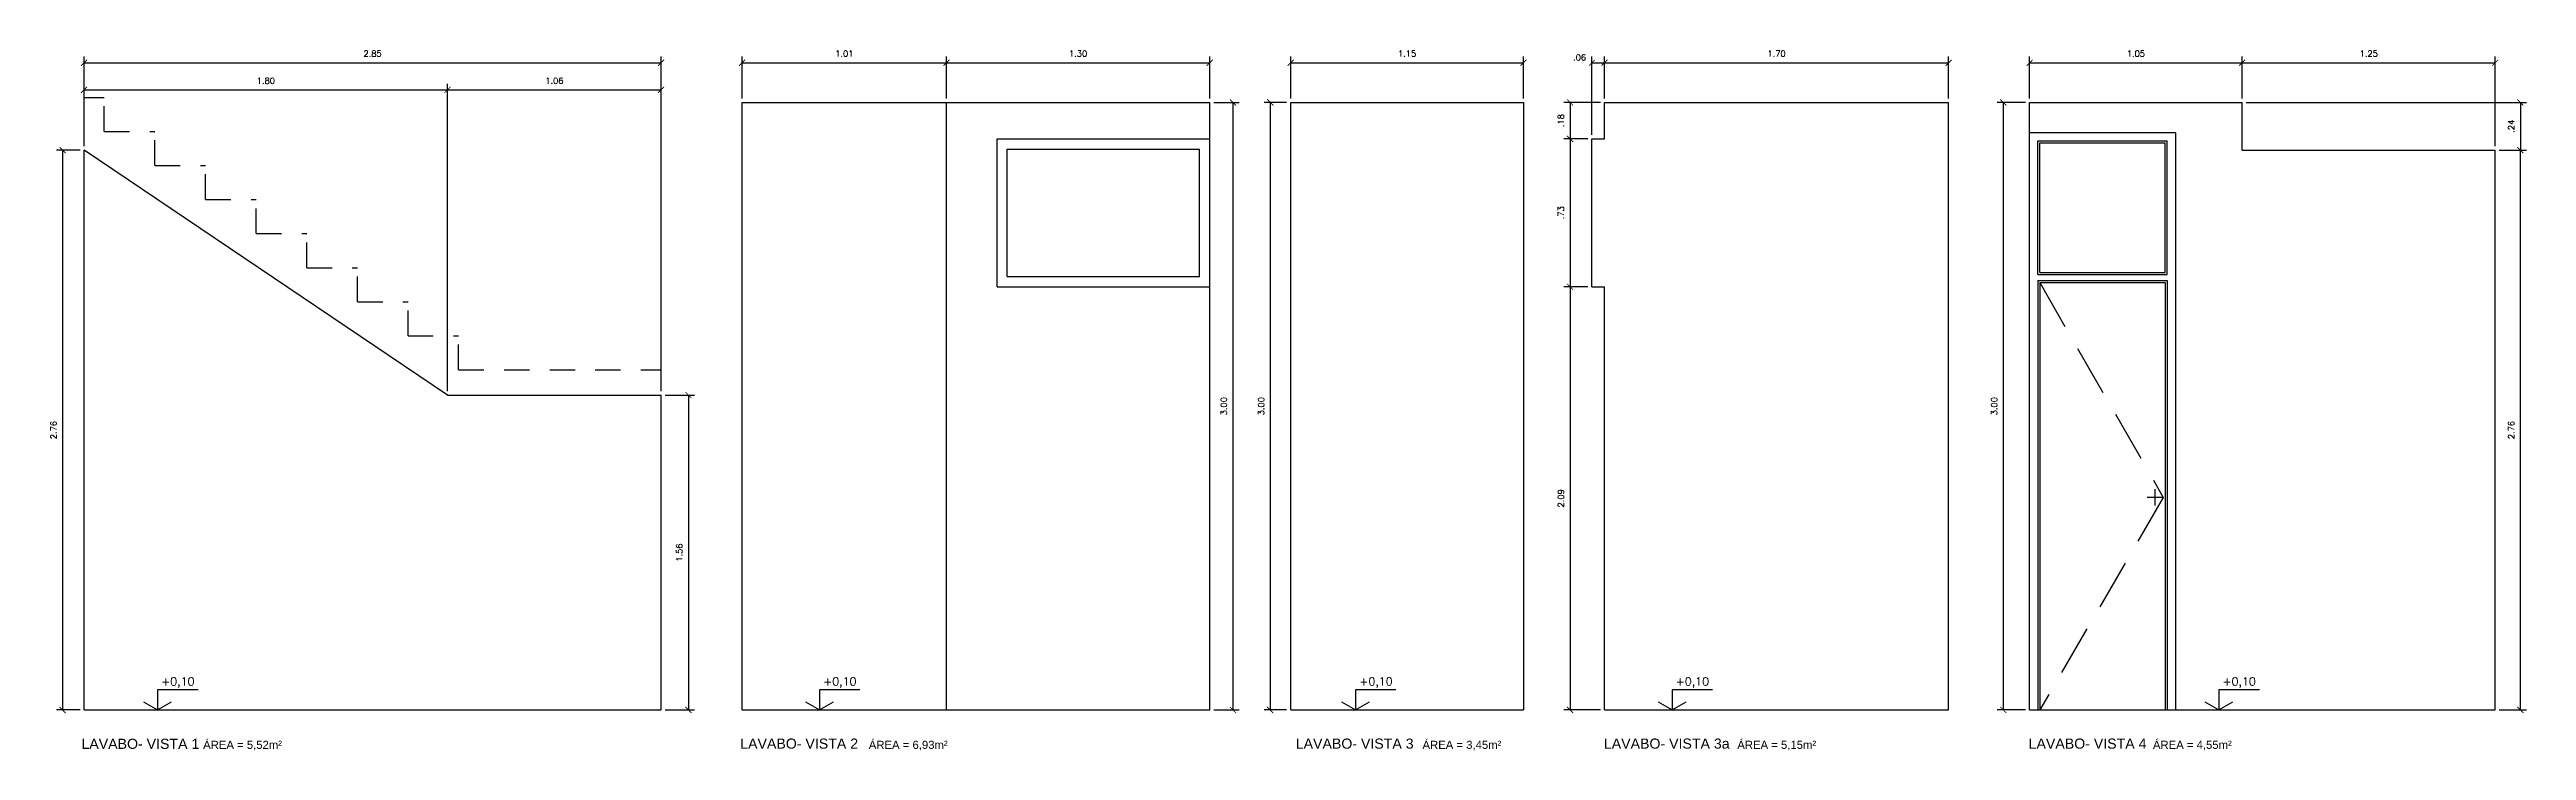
# Model space of a CAD drawing. Header units: millimetres. Extents: x 1 to 250, y 10 to 22.
# Drawn here: x 88.84 to 101.08, y 18.09 to 21.55 of the extents above; entities that cross this region are included whole.
import ezdxf

# ---------------------------------------------------------------- set-up
doc = ezdxf.new("R2010")
doc.units = ezdxf.units.MM
doc.linetypes.add('HIDDEN', pattern=[0.375, 0.25, -0.125])
for name, color, linetype in [('COTAS', 1, 'Continuous'), ('LPROJ', 7, 'HIDDEN'), ('LVISTA01', 8, 'Continuous'), ('LVISTA02', 1, 'Continuous'), ('NOTAS', 2, 'Continuous'), ('REVEST', 2, 'Continuous')]:
    doc.layers.add(name, color=color, linetype=linetype)
doc.styles.add('60-20', font='romans.shx', dxfattribs={"height": 0.03})
doc.styles.add('60-50', font='romans.shx', dxfattribs={"height": 0.075})
doc.styles.add('80-20', font='romans.shx', dxfattribs={"height": 0.04})
doc.styles.add('ARIAL', font='arial.ttf', dxfattribs={"height": 0.05})
doc.dimstyles.new('20', dxfattribs={"dimtxt": 0.1, "dimasz": 0.075, "dimexe": 0.075, "dimexo": 0.05, "dimgap": 0.075, "dimtad": 1, "dimzin": 4, "dimdsep": 46, "dimtxsty": '60-50', "dimblk1": 'ARCHTICK', "dimblk2": 'ARCHTICK', "dimsah": 1, "dimcen": 2.5, "dimclrt": 3, "dimadec": 0, "dimazin": 0, "dimtfac": 1, "dimtmove": 2, "dimatfit": 3, "dimldrblk": 'ARCHTICK', "dimfxl": 1, "dimarcsym": 0})

# ---------------------------------------------------------------- blocks, each defined once
blk = doc.blocks.new('_ARCHTICK')
at = {"color": 0, "linetype": 'ByBlock', "const_width": 0.15}
blk.add_lwpolyline([(-0.5, -0.5), (0.5, 0.5)], dxfattribs=at)
blk = doc.blocks.new('*D58')
at = {"color": 0, "linetype": 'ByBlock'}
for p, q in [((89.011, 21.075), (89.011, 21.517)), ((89.011, 21.487), (91.861, 21.487)), ((91.861, 19.866), (91.861, 21.517))]:
    blk.add_line(p, q, dxfattribs=at)
at = {"layer": 'DEFPOINTS', "color": 0, "linetype": 'ByBlock'}
for p in [(91.861, 21.487), (89.011, 21.055), (91.861, 19.846)]:
    blk.add_point(p, dxfattribs=at)
at = {"color": 0, "linetype": 'ByBlock', "xscale": 0.03, "yscale": 0.03, "zscale": 0.03, "rotation": 180}
blk.add_blockref('_ARCHTICK', (89.011, 21.487), dxfattribs=at)
at = {"color": 0, "linetype": 'ByBlock', "xscale": 0.03, "yscale": 0.03, "zscale": 0.03}
blk.add_blockref('_ARCHTICK', (91.861, 21.487), dxfattribs=at)
at = {"color": 3, "linetype": 'ByBlock', "insert": (90.436, 21.532), "char_height": 0.03, "attachment_point": 5, "style": '60-20'}
blk.add_mtext('2.85', dxfattribs=at)
blk = doc.blocks.new('*D59')
at = {"color": 0, "linetype": 'ByBlock'}
for p, q in [((92.361, 21.311), (92.361, 21.517)), ((92.361, 21.487), (93.371, 21.487)), ((93.371, 21.311), (93.371, 21.517))]:
    blk.add_line(p, q, dxfattribs=at)
at = {"layer": 'DEFPOINTS', "color": 0, "linetype": 'ByBlock'}
for p in [(93.371, 21.487), (92.361, 21.291), (93.371, 21.291)]:
    blk.add_point(p, dxfattribs=at)
at = {"color": 0, "linetype": 'ByBlock', "xscale": 0.03, "yscale": 0.03, "zscale": 0.03, "rotation": 180}
blk.add_blockref('_ARCHTICK', (92.361, 21.487), dxfattribs=at)
at = {"color": 0, "linetype": 'ByBlock', "xscale": 0.03, "yscale": 0.03, "zscale": 0.03}
blk.add_blockref('_ARCHTICK', (93.371, 21.487), dxfattribs=at)
at = {"color": 3, "linetype": 'ByBlock', "insert": (92.866, 21.532), "char_height": 0.03, "attachment_point": 5, "style": '60-20'}
blk.add_mtext('1.01', dxfattribs=at)
blk = doc.blocks.new('*D60')
at = {"color": 0, "linetype": 'ByBlock'}
for p, q in [((93.371, 21.487), (94.671, 21.487)), ((94.671, 21.311), (94.671, 21.517))]:
    blk.add_line(p, q, dxfattribs=at)
at = {"layer": 'DEFPOINTS', "color": 0, "linetype": 'ByBlock'}
for p in [(94.671, 21.487), (93.371, 21.291), (94.671, 21.291)]:
    blk.add_point(p, dxfattribs=at)
at = {"color": 0, "linetype": 'ByBlock', "xscale": 0.03, "yscale": 0.03, "zscale": 0.03, "rotation": 180}
blk.add_blockref('_ARCHTICK', (93.371, 21.487), dxfattribs=at)
at = {"color": 0, "linetype": 'ByBlock', "xscale": 0.03, "yscale": 0.03, "zscale": 0.03}
blk.add_blockref('_ARCHTICK', (94.671, 21.487), dxfattribs=at)
at = {"color": 3, "linetype": 'ByBlock', "insert": (94.021, 21.532), "char_height": 0.03, "attachment_point": 5, "style": '60-20'}
blk.add_mtext('1.30', dxfattribs=at)
blk = doc.blocks.new('*D61')
at = {"color": 0, "linetype": 'ByBlock'}
for p, q in [((95.171, 21.311), (95.171, 21.517)), ((95.171, 21.487), (96.321, 21.487)), ((96.321, 21.311), (96.321, 21.517))]:
    blk.add_line(p, q, dxfattribs=at)
at = {"layer": 'DEFPOINTS', "color": 0, "linetype": 'ByBlock'}
for p in [(96.321, 21.487), (95.171, 21.291), (96.321, 21.291)]:
    blk.add_point(p, dxfattribs=at)
at = {"color": 0, "linetype": 'ByBlock', "xscale": 0.03, "yscale": 0.03, "zscale": 0.03, "rotation": 180}
blk.add_blockref('_ARCHTICK', (95.171, 21.487), dxfattribs=at)
at = {"color": 0, "linetype": 'ByBlock', "xscale": 0.03, "yscale": 0.03, "zscale": 0.03}
blk.add_blockref('_ARCHTICK', (96.321, 21.487), dxfattribs=at)
at = {"color": 3, "linetype": 'ByBlock', "insert": (95.746, 21.532), "char_height": 0.03, "attachment_point": 5, "style": '60-20'}
blk.add_mtext('1.15', dxfattribs=at)
blk = doc.blocks.new('*D62')
at = {"color": 0, "linetype": 'ByBlock'}
for p, q in [((96.821, 21.311), (96.821, 21.517)), ((96.821, 21.487), (98.521, 21.487)), ((98.521, 21.311), (98.521, 21.517))]:
    blk.add_line(p, q, dxfattribs=at)
at = {"layer": 'DEFPOINTS', "color": 0, "linetype": 'ByBlock'}
for p in [(98.521, 21.487), (96.821, 21.291), (98.521, 21.291)]:
    blk.add_point(p, dxfattribs=at)
at = {"color": 0, "linetype": 'ByBlock', "xscale": 0.03, "yscale": 0.03, "zscale": 0.03, "rotation": 180}
blk.add_blockref('_ARCHTICK', (96.821, 21.487), dxfattribs=at)
at = {"color": 0, "linetype": 'ByBlock', "xscale": 0.03, "yscale": 0.03, "zscale": 0.03}
blk.add_blockref('_ARCHTICK', (98.521, 21.487), dxfattribs=at)
at = {"color": 3, "linetype": 'ByBlock', "insert": (97.671, 21.532), "char_height": 0.03, "attachment_point": 5, "style": '60-20'}
blk.add_mtext('1.70', dxfattribs=at)
blk = doc.blocks.new('*D63')
at = {"color": 0, "linetype": 'ByBlock'}
for p, q in [((99.021, 21.311), (99.021, 21.517)), ((99.021, 21.487), (100.071, 21.487)), ((100.071, 21.311), (100.071, 21.517))]:
    blk.add_line(p, q, dxfattribs=at)
at = {"layer": 'DEFPOINTS', "color": 0, "linetype": 'ByBlock'}
for p in [(100.071, 21.487), (99.021, 21.291), (100.071, 21.291)]:
    blk.add_point(p, dxfattribs=at)
at = {"color": 0, "linetype": 'ByBlock', "xscale": 0.03, "yscale": 0.03, "zscale": 0.03, "rotation": 180}
blk.add_blockref('_ARCHTICK', (99.021, 21.487), dxfattribs=at)
at = {"color": 0, "linetype": 'ByBlock', "xscale": 0.03, "yscale": 0.03, "zscale": 0.03}
blk.add_blockref('_ARCHTICK', (100.071, 21.487), dxfattribs=at)
at = {"color": 3, "linetype": 'ByBlock', "insert": (99.546, 21.532), "char_height": 0.03, "attachment_point": 5, "style": '60-20'}
blk.add_mtext('1.05', dxfattribs=at)
blk = doc.blocks.new('*D64')
at = {"color": 0, "linetype": 'ByBlock'}
for p, q in [((100.071, 21.487), (101.321, 21.487)), ((101.321, 21.075), (101.321, 21.517))]:
    blk.add_line(p, q, dxfattribs=at)
at = {"layer": 'DEFPOINTS', "color": 0, "linetype": 'ByBlock'}
for p in [(101.321, 21.487), (100.071, 21.291), (101.321, 21.055)]:
    blk.add_point(p, dxfattribs=at)
at = {"color": 0, "linetype": 'ByBlock', "xscale": 0.03, "yscale": 0.03, "zscale": 0.03, "rotation": 180}
blk.add_blockref('_ARCHTICK', (100.071, 21.487), dxfattribs=at)
at = {"color": 0, "linetype": 'ByBlock', "xscale": 0.03, "yscale": 0.03, "zscale": 0.03}
blk.add_blockref('_ARCHTICK', (101.321, 21.487), dxfattribs=at)
at = {"color": 3, "linetype": 'ByBlock', "insert": (100.696, 21.532), "char_height": 0.03, "attachment_point": 5, "style": '60-20'}
blk.add_mtext('1.25', dxfattribs=at)
blk = doc.blocks.new('*D108')
at = {"color": 0, "linetype": 'ByBlock'}
for p, q in [((89.011, 21.075), (89.011, 21.383)), ((89.011, 21.353), (90.806, 21.353)), ((90.806, 19.866), (90.806, 21.383))]:
    blk.add_line(p, q, dxfattribs=at)
at = {"layer": 'DEFPOINTS', "color": 0, "linetype": 'ByBlock'}
for p in [(90.806, 21.353), (89.011, 21.055), (90.806, 19.846)]:
    blk.add_point(p, dxfattribs=at)
at = {"color": 0, "linetype": 'ByBlock', "xscale": 0.03, "yscale": 0.03, "zscale": 0.03, "rotation": 180}
blk.add_blockref('_ARCHTICK', (89.011, 21.353), dxfattribs=at)
at = {"color": 0, "linetype": 'ByBlock', "xscale": 0.03, "yscale": 0.03, "zscale": 0.03}
blk.add_blockref('_ARCHTICK', (90.806, 21.353), dxfattribs=at)
at = {"color": 3, "linetype": 'ByBlock', "insert": (89.909, 21.398), "char_height": 0.03, "attachment_point": 5, "style": '60-20'}
blk.add_mtext('1.80', dxfattribs=at)
blk = doc.blocks.new('*D109')
at = {"color": 0, "linetype": 'ByBlock'}
for p, q in [((90.806, 21.353), (91.861, 21.353)), ((91.861, 19.866), (91.861, 21.383))]:
    blk.add_line(p, q, dxfattribs=at)
at = {"layer": 'DEFPOINTS', "color": 0, "linetype": 'ByBlock'}
for p in [(91.861, 21.353), (90.806, 19.846), (91.861, 19.846)]:
    blk.add_point(p, dxfattribs=at)
at = {"color": 0, "linetype": 'ByBlock', "xscale": 0.03, "yscale": 0.03, "zscale": 0.03, "rotation": 180}
blk.add_blockref('_ARCHTICK', (90.806, 21.353), dxfattribs=at)
at = {"color": 0, "linetype": 'ByBlock', "xscale": 0.03, "yscale": 0.03, "zscale": 0.03}
blk.add_blockref('_ARCHTICK', (91.861, 21.353), dxfattribs=at)
at = {"color": 3, "linetype": 'ByBlock', "insert": (91.334, 21.398), "char_height": 0.03, "attachment_point": 5, "style": '60-20'}
blk.add_mtext('1.06', dxfattribs=at)
blk = doc.blocks.new('*D110')
at = {"color": 0, "linetype": 'ByBlock'}
for p, q in [((96.759, 21.131), (96.759, 21.517)), ((96.759, 21.487), (96.821, 21.487)), ((96.821, 21.311), (96.821, 21.517))]:
    blk.add_line(p, q, dxfattribs=at)
at = {"layer": 'DEFPOINTS', "color": 0, "linetype": 'ByBlock'}
for p in [(96.821, 21.487), (96.821, 21.291), (96.759, 21.111)]:
    blk.add_point(p, dxfattribs=at)
at = {"color": 0, "linetype": 'ByBlock', "xscale": 0.03, "yscale": 0.03, "zscale": 0.03, "rotation": 180}
blk.add_blockref('_ARCHTICK', (96.759, 21.487), dxfattribs=at)
at = {"color": 0, "linetype": 'ByBlock', "xscale": 0.03, "yscale": 0.03, "zscale": 0.03}
blk.add_blockref('_ARCHTICK', (96.821, 21.487), dxfattribs=at)
at = {"color": 3, "linetype": 'ByBlock', "insert": (96.698, 21.513), "char_height": 0.03, "attachment_point": 5, "style": '60-20'}
blk.add_mtext('.06', dxfattribs=at)
blk = doc.blocks.new('*D177')
at = {"color": 0, "linetype": 'ByBlock'}
for p, q in [((88.991, 21.055), (88.875, 21.055)), ((88.905, 21.055), (88.905, 18.291)), ((88.991, 18.291), (88.875, 18.291))]:
    blk.add_line(p, q, dxfattribs=at)
at = {"layer": 'DEFPOINTS', "color": 0, "linetype": 'ByBlock'}
for p in [(89.011, 21.055), (88.905, 18.291), (89.011, 18.291)]:
    blk.add_point(p, dxfattribs=at)
at = {"color": 0, "linetype": 'ByBlock', "xscale": 0.03, "yscale": 0.03, "zscale": 0.03}
for p, rotation in [((88.905, 21.055), 90), ((88.905, 18.291), 270)]:
    blk.add_blockref('_ARCHTICK', p, dxfattribs=dict(at, rotation=rotation))
at = {"color": 3, "linetype": 'ByBlock', "insert": (88.86, 19.673), "char_height": 0.03, "attachment_point": 5, "rotation": 90, "style": '60-20'}
blk.add_mtext('2.76', dxfattribs=at)
blk = doc.blocks.new('*D178')
at = {"color": 0, "linetype": 'ByBlock'}
for p, q in [((91.881, 19.846), (92.026, 19.846)), ((91.996, 19.846), (91.996, 18.291)), ((91.881, 18.291), (92.026, 18.291))]:
    blk.add_line(p, q, dxfattribs=at)
at = {"layer": 'DEFPOINTS', "color": 0, "linetype": 'ByBlock'}
for p in [(91.861, 19.846), (91.861, 18.291), (91.996, 18.291)]:
    blk.add_point(p, dxfattribs=at)
at = {"color": 0, "linetype": 'ByBlock', "xscale": 0.03, "yscale": 0.03, "zscale": 0.03}
for p, rotation in [((91.996, 19.846), 90), ((91.996, 18.291), 270)]:
    blk.add_blockref('_ARCHTICK', p, dxfattribs=dict(at, rotation=rotation))
at = {"color": 3, "linetype": 'ByBlock', "insert": (91.951, 19.068), "char_height": 0.03, "attachment_point": 5, "rotation": 90, "style": '60-20'}
blk.add_mtext('1.56', dxfattribs=at)
blk = doc.blocks.new('*D179')
at = {"color": 0, "linetype": 'ByBlock'}
for p, q in [((94.691, 21.291), (94.816, 21.291)), ((94.786, 21.291), (94.786, 18.291)), ((94.691, 18.291), (94.816, 18.291))]:
    blk.add_line(p, q, dxfattribs=at)
at = {"layer": 'DEFPOINTS', "color": 0, "linetype": 'ByBlock'}
for p in [(94.671, 21.291), (94.671, 18.291), (94.786, 18.291)]:
    blk.add_point(p, dxfattribs=at)
at = {"color": 0, "linetype": 'ByBlock', "xscale": 0.03, "yscale": 0.03, "zscale": 0.03}
for p, rotation in [((94.786, 21.291), 90), ((94.786, 18.291), 270)]:
    blk.add_blockref('_ARCHTICK', p, dxfattribs=dict(at, rotation=rotation))
at = {"color": 3, "linetype": 'ByBlock', "insert": (94.741, 19.791), "char_height": 0.03, "attachment_point": 5, "rotation": 90, "style": '60-20'}
blk.add_mtext('3.00', dxfattribs=at)
blk = doc.blocks.new('*D180')
at = {"color": 0, "linetype": 'ByBlock'}
for p, q in [((96.801, 21.291), (96.621, 21.291)), ((96.651, 21.291), (96.651, 21.111)), ((96.739, 21.111), (96.621, 21.111))]:
    blk.add_line(p, q, dxfattribs=at)
at = {"layer": 'DEFPOINTS', "color": 0, "linetype": 'ByBlock'}
for p in [(96.821, 21.291), (96.651, 21.111), (96.759, 21.111)]:
    blk.add_point(p, dxfattribs=at)
at = {"color": 0, "linetype": 'ByBlock', "xscale": 0.03, "yscale": 0.03, "zscale": 0.03}
for p, rotation in [((96.651, 21.291), 90), ((96.651, 21.111), 270)]:
    blk.add_blockref('_ARCHTICK', p, dxfattribs=dict(at, rotation=rotation))
at = {"color": 3, "linetype": 'ByBlock', "insert": (96.606, 21.201), "char_height": 0.03, "attachment_point": 5, "rotation": 90, "style": '60-20'}
blk.add_mtext('.18', dxfattribs=at)
blk = doc.blocks.new('*D181')
at = {"color": 0, "linetype": 'ByBlock'}
for p, q in [((96.651, 21.111), (96.651, 20.381)), ((96.739, 20.381), (96.621, 20.381))]:
    blk.add_line(p, q, dxfattribs=at)
at = {"layer": 'DEFPOINTS', "color": 0, "linetype": 'ByBlock'}
for p in [(96.759, 21.111), (96.651, 20.381), (96.759, 20.381)]:
    blk.add_point(p, dxfattribs=at)
at = {"color": 0, "linetype": 'ByBlock', "xscale": 0.03, "yscale": 0.03, "zscale": 0.03}
for p, rotation in [((96.651, 21.111), 90), ((96.651, 20.381), 270)]:
    blk.add_blockref('_ARCHTICK', p, dxfattribs=dict(at, rotation=rotation))
at = {"color": 3, "linetype": 'ByBlock', "insert": (96.606, 20.746), "char_height": 0.03, "attachment_point": 5, "rotation": 90, "style": '60-20'}
blk.add_mtext('.73', dxfattribs=at)
blk = doc.blocks.new('*D182')
at = {"color": 0, "linetype": 'ByBlock'}
for p, q in [((96.651, 20.381), (96.651, 18.291)), ((96.801, 18.291), (96.621, 18.291))]:
    blk.add_line(p, q, dxfattribs=at)
at = {"layer": 'DEFPOINTS', "color": 0, "linetype": 'ByBlock'}
for p in [(96.759, 20.381), (96.651, 18.291), (96.821, 18.291)]:
    blk.add_point(p, dxfattribs=at)
at = {"color": 0, "linetype": 'ByBlock', "xscale": 0.03, "yscale": 0.03, "zscale": 0.03}
for p, rotation in [((96.651, 20.381), 90), ((96.651, 18.291), 270)]:
    blk.add_blockref('_ARCHTICK', p, dxfattribs=dict(at, rotation=rotation))
at = {"color": 3, "linetype": 'ByBlock', "insert": (96.606, 19.336), "char_height": 0.03, "attachment_point": 5, "rotation": 90, "style": '60-20'}
blk.add_mtext('2.09', dxfattribs=at)
blk = doc.blocks.new('*D183')
at = {"color": 0, "linetype": 'ByBlock'}
for p, q in [((95.151, 21.291), (95.04, 21.291)), ((95.07, 21.291), (95.07, 18.291)), ((95.151, 18.291), (95.04, 18.291))]:
    blk.add_line(p, q, dxfattribs=at)
at = {"layer": 'DEFPOINTS', "color": 0, "linetype": 'ByBlock'}
for p in [(95.171, 21.291), (95.07, 18.291), (95.171, 18.291)]:
    blk.add_point(p, dxfattribs=at)
at = {"color": 0, "linetype": 'ByBlock', "xscale": 0.03, "yscale": 0.03, "zscale": 0.03}
for p, rotation in [((95.07, 21.291), 90), ((95.07, 18.291), 270)]:
    blk.add_blockref('_ARCHTICK', p, dxfattribs=dict(at, rotation=rotation))
at = {"color": 3, "linetype": 'ByBlock', "insert": (95.025, 19.791), "char_height": 0.03, "attachment_point": 5, "rotation": 90, "style": '60-20'}
blk.add_mtext('3.00', dxfattribs=at)
blk = doc.blocks.new('*D184')
at = {"color": 0, "linetype": 'ByBlock'}
for p, q in [((99.001, 21.291), (98.861, 21.291)), ((98.891, 21.291), (98.891, 18.291)), ((99.001, 18.291), (98.861, 18.291))]:
    blk.add_line(p, q, dxfattribs=at)
at = {"layer": 'DEFPOINTS', "color": 0, "linetype": 'ByBlock'}
for p in [(99.021, 21.291), (98.891, 18.291), (99.021, 18.291)]:
    blk.add_point(p, dxfattribs=at)
at = {"color": 0, "linetype": 'ByBlock', "xscale": 0.03, "yscale": 0.03, "zscale": 0.03}
for p, rotation in [((98.891, 21.291), 90), ((98.891, 18.291), 270)]:
    blk.add_blockref('_ARCHTICK', p, dxfattribs=dict(at, rotation=rotation))
at = {"color": 3, "linetype": 'ByBlock', "insert": (98.846, 19.791), "char_height": 0.03, "attachment_point": 5, "rotation": 90, "style": '60-20'}
blk.add_mtext('3.00', dxfattribs=at)
blk = doc.blocks.new('*D185')
at = {"color": 0, "linetype": 'ByBlock'}
for p, q in [((101.341, 21.055), (101.475, 21.055)), ((101.445, 18.291), (101.445, 21.055)), ((101.341, 18.291), (101.475, 18.291))]:
    blk.add_line(p, q, dxfattribs=at)
at = {"layer": 'DEFPOINTS', "color": 0, "linetype": 'ByBlock'}
for p in [(101.321, 21.055), (101.445, 21.055), (101.321, 18.291)]:
    blk.add_point(p, dxfattribs=at)
at = {"color": 0, "linetype": 'ByBlock', "xscale": 0.03, "yscale": 0.03, "zscale": 0.03}
for p, rotation in [((101.445, 21.055), 90), ((101.445, 18.291), 270)]:
    blk.add_blockref('_ARCHTICK', p, dxfattribs=dict(at, rotation=rotation))
at = {"color": 3, "linetype": 'ByBlock', "insert": (101.4, 19.673), "char_height": 0.03, "attachment_point": 5, "rotation": 90, "style": '60-20'}
blk.add_mtext('2.76', dxfattribs=at)
blk = doc.blocks.new('*D186')
at = {"color": 0, "linetype": 'ByBlock'}
for p, q in [((100.091, 21.291), (101.475, 21.291)), ((101.445, 21.291), (101.445, 21.055)), ((101.361, 21.055), (101.475, 21.055))]:
    blk.add_line(p, q, dxfattribs=at)
at = {"layer": 'DEFPOINTS', "color": 0, "linetype": 'ByBlock'}
for p in [(100.071, 21.291), (101.341, 21.055), (101.445, 21.055)]:
    blk.add_point(p, dxfattribs=at)
at = {"color": 0, "linetype": 'ByBlock', "xscale": 0.03, "yscale": 0.03, "zscale": 0.03}
for p, rotation in [((101.445, 21.291), 90), ((101.445, 21.055), 270)]:
    blk.add_blockref('_ARCHTICK', p, dxfattribs=dict(at, rotation=rotation))
at = {"color": 3, "linetype": 'ByBlock', "insert": (101.4, 21.173), "char_height": 0.03, "attachment_point": 5, "rotation": 90, "style": '60-20'}
blk.add_mtext('.24', dxfattribs=at)

msp = doc.modelspace()

# ---------------------------------------------------------------- linework, layer by layer
at = {"layer": 'LPROJ', "ltscale": 0.5}
for p, q in [((89.011, 21.315), (89.111, 21.315)), ((89.111, 21.147), (89.111, 21.315)), ((89.111, 21.147), (89.361, 21.147)), ((89.361, 20.979), (89.361, 21.147)), ((89.361, 20.979), (89.611, 20.979)), ((89.611, 20.811), (89.611, 20.979)), ((89.611, 20.811), (89.861, 20.811)), ((89.861, 20.643), (89.861, 20.811)), ((89.861, 20.643), (90.111, 20.643)), ((90.111, 20.475), (90.111, 20.643)), ((90.111, 20.475), (90.361, 20.475)), ((90.361, 20.307), (90.361, 20.475)), ((90.361, 20.307), (90.611, 20.307)), ((90.611, 20.139), (90.611, 20.307)), ((90.611, 20.139), (90.861, 20.139)), ((90.861, 19.971), (90.861, 20.139)), ((90.861, 19.971), (91.861, 19.971))]:
    msp.add_line(p, q, dxfattribs=at)
at = {"layer": 'LPROJ'}
for p, q in [((98.671, 20.401), (99.281, 19.341)), ((99.281, 19.341), (98.671, 18.291))]:
    msp.add_line(p, q, dxfattribs=at)
at = {"layer": 'LVISTA01'}
for p, q in [((93.571, 21.061), (94.521, 21.061)), ((93.571, 20.431), (93.571, 21.061)), ((94.521, 20.431), (94.521, 21.061)), ((93.571, 20.431), (94.521, 20.431))]:
    msp.add_line(p, q, dxfattribs=at)
at = {"layer": 'LVISTA02'}
for p, q in [((93.521, 20.381), (93.521, 21.111)), ((93.521, 21.111), (94.571, 21.111)), ((99.341, 21.141), (98.621, 21.141)), ((98.661, 20.441), (98.661, 21.101)), ((98.661, 21.101), (99.301, 21.101)), ((98.671, 21.091), (99.291, 21.091)), ((98.671, 20.451), (98.671, 21.091)), ((99.291, 20.451), (99.291, 21.091)), ((99.301, 20.441), (99.301, 21.101)), ((99.341, 21.141), (99.341, 18.291)), ((98.661, 20.441), (99.301, 20.441)), ((98.671, 20.451), (99.291, 20.451)), ((93.521, 20.381), (94.571, 20.381)), ((98.661, 20.411), (98.661, 18.291)), ((98.661, 20.411), (99.301, 20.411)), ((98.671, 20.401), (98.671, 18.291)), ((98.671, 20.401), (99.291, 20.401)), ((99.291, 20.401), (99.291, 18.291)), ((99.301, 20.411), (99.301, 18.291))]:
    msp.add_line(p, q, dxfattribs=at)
at = {"layer": 'NOTAS'}
for p, q in [((99.281, 19.341), (99.201, 19.341)), ((99.241, 19.301), (99.241, 19.381))]:
    msp.add_line(p, q, dxfattribs=at)
for points in [[(89.574, 18.391), (89.374, 18.391), (89.374, 18.291)], [(92.843, 18.391), (92.643, 18.391), (92.643, 18.291)], [(95.491, 18.391), (95.291, 18.391), (95.291, 18.291)], [(97.055, 18.391), (96.855, 18.391), (96.855, 18.291)], [(99.756, 18.391), (99.556, 18.391), (99.556, 18.291)]]:
    msp.add_lwpolyline(points, dxfattribs=at)
at = {"layer": 'NOTAS', "color": 3}
for points in [[(89.304, 18.331), (89.374, 18.291), (89.443, 18.331)], [(92.574, 18.331), (92.643, 18.291), (92.712, 18.331)], [(95.222, 18.331), (95.291, 18.291), (95.36, 18.331)], [(96.786, 18.331), (96.855, 18.291), (96.924, 18.331)], [(99.486, 18.331), (99.556, 18.291), (99.625, 18.331)]]:
    msp.add_lwpolyline(points, dxfattribs=at)
at = {"layer": 'REVEST'}
for p, q in [((92.261, 18.291), (92.261, 21.291)), ((92.261, 21.291), (94.571, 21.291)), ((93.271, 18.291), (93.271, 21.291)), ((94.571, 18.291), (94.571, 21.291)), ((94.971, 18.291), (94.971, 21.291)), ((94.971, 21.291), (96.121, 21.291)), ((96.121, 21.291), (96.121, 18.291)), ((96.521, 21.291), (98.221, 21.291)), ((96.521, 21.111), (96.521, 21.291)), ((98.221, 18.291), (98.221, 21.291)), ((98.621, 18.291), (98.621, 21.291)), ((98.621, 21.291), (99.671, 21.291)), ((99.671, 21.055), (99.671, 21.291)), ((89.011, 18.291), (89.011, 21.055)), ((90.806, 19.846), (89.011, 21.055)), ((96.459, 20.381), (96.459, 21.111)), ((96.459, 21.111), (96.521, 21.111)), ((99.671, 21.055), (100.921, 21.055)), ((100.921, 18.291), (100.921, 21.055)), ((96.459, 20.381), (96.521, 20.381)), ((96.521, 18.291), (96.521, 20.381)), ((90.806, 19.846), (91.861, 19.846)), ((91.861, 18.291), (91.861, 19.846)), ((89.011, 18.291), (91.861, 18.291)), ((92.261, 18.291), (94.571, 18.291)), ((94.971, 18.291), (96.121, 18.291)), ((96.521, 18.291), (98.221, 18.291)), ((98.621, 18.291), (100.921, 18.291))]:
    msp.add_line(p, q, dxfattribs=at)

# ---------------------------------------------------------------- texts
at = {"layer": 'NOTAS', "color": 3, "style": '80-20'}
for p in [(89.392, 18.412), (92.662, 18.412), (95.31, 18.412), (96.873, 18.412), (99.574, 18.412)]:
    msp.add_text('+0,10', height=0.04, dxfattribs=at).set_placement(p)
at = {"layer": 'NOTAS', "style": 'ARIAL'}
for s, height, p in [('LAVABO- VISTA 1', 0.05, (88.998, 18.099)), ('ÁREA = 5,52m²', 0.04, (89.599, 18.099)), ('LAVABO- VISTA 2', 0.05, (92.252, 18.1)), ('ÁREA = 6,93m²', 0.04, (92.887, 18.099)), ('LAVABO- VISTA 3', 0.05, (94.996, 18.1)), ('ÁREA = 3,45m²', 0.04, (95.622, 18.099)), ('LAVABO- VISTA 3a', 0.05, (96.518, 18.1)), ('ÁREA = 5,15m²', 0.04, (97.177, 18.099)), ('LAVABO- VISTA 4', 0.05, (98.616, 18.1)), ('ÁREA = 4,55m²', 0.04, (99.23, 18.099))]:
    msp.add_text(s, height=height, dxfattribs=at).set_placement(p)

# ---------------------------------------------------------------- dimensions: what is measured, and where the dimension line sits
at = {"layer": 'COTAS'}
for base, p1, p2, override, picture, middle in [((91.861, 21.487), (89.011, 21.055), (91.861, 19.846), {"dimtxt": 0.02, "dimasz": 0.03, "dimexe": 0.03, "dimexo": 0.02, "dimgap": 0.03, "dimtxsty": '60-20'}, '*D58', (90.436, 21.532)), ((90.8059, 21.3535), (89.0111, 21.055), (90.8059, 19.8459), {"dimtxt": 0.02, "dimasz": 0.03, "dimexe": 0.03, "dimexo": 0.02, "dimgap": 0.03, "dimtxsty": '60-20'}, '*D108', (89.9085, 21.3985)), ((91.8611, 21.3535), (90.8059, 19.8459), (91.8611, 19.8459), {"dimtxt": 0.02, "dimasz": 0.03, "dimexe": 0.03, "dimexo": 0.02, "dimgap": 0.03, "dimtxsty": '60-20', "dimse1": 1}, '*D109', (91.3335, 21.3985))]:
    dim = msp.add_linear_dim(base=base, p1=p1, p2=p2, dimstyle='20', override=override, dxfattribs=at)
    dim.commit()
    dim.dimension.update_dxf_attribs({"geometry": picture, "text_midpoint": middle})
for base, p1, p2, override, picture, middle, set_off in [((93.271, 21.487), (92.261, 21.291), (93.271, 21.291), {"dimtxt": 0.02, "dimasz": 0.03, "dimexe": 0.03, "dimexo": 0.02, "dimgap": 0.03, "dimtxsty": '60-20'}, '*D59', (92.766, 21.532), (-0.1, 0)), ((94.571, 21.487), (93.271, 21.291), (94.571, 21.291), {"dimtxt": 0.02, "dimasz": 0.03, "dimexe": 0.03, "dimexo": 0.02, "dimgap": 0.03, "dimtxsty": '60-20', "dimse1": 1}, '*D60', (93.921, 21.532), (-0.1, 0)), ((96.121, 21.487), (94.971, 21.291), (96.121, 21.291), {"dimtxt": 0.02, "dimasz": 0.03, "dimexe": 0.03, "dimexo": 0.02, "dimgap": 0.03, "dimtxsty": '60-20'}, '*D61', (95.546, 21.532), (-0.2, 0)), ((98.221, 21.487), (96.521, 21.291), (98.221, 21.291), {"dimtxt": 0.02, "dimasz": 0.03, "dimexe": 0.03, "dimexo": 0.02, "dimgap": 0.03, "dimtxsty": '60-20'}, '*D62', (97.371, 21.532), (-0.3, 0)), ((99.671, 21.487), (98.621, 21.291), (99.671, 21.291), {"dimtxt": 0.02, "dimasz": 0.03, "dimexe": 0.03, "dimexo": 0.02, "dimgap": 0.03, "dimtxsty": '60-20'}, '*D63', (99.146, 21.532), (-0.4, 0)), ((100.921, 21.487), (99.671, 21.291), (100.921, 21.055), {"dimtxt": 0.02, "dimasz": 0.03, "dimexe": 0.03, "dimexo": 0.02, "dimgap": 0.03, "dimtxsty": '60-20', "dimse1": 1}, '*D64', (100.296, 21.532), (-0.4, 0))]:
    dim = msp.add_linear_dim(base=base, p1=p1, p2=p2, dimstyle='20', override=override, dxfattribs=at)
    dim.commit()
    dim.dimension.update_dxf_attribs({"geometry": picture, "text_midpoint": middle, "insert": set_off})
dim = msp.add_linear_dim(base=(96.521, 21.487), p1=(96.459, 21.111), p2=(96.521, 21.291), dimstyle='20', override={"dimtxt": 0.02, "dimasz": 0.03, "dimexe": 0.03, "dimexo": 0.02, "dimgap": 0.03, "dimtxsty": '60-20'}, dxfattribs=at)
dim.commit()
dim.dimension.update_dxf_attribs({"geometry": '*D110', "text_midpoint": (96.398, 21.513), "dimtype": 160, "insert": (-0.3, 0)})
for base, p1, p2, override, picture, middle, set_off in [((94.686, 18.291), (94.571, 21.291), (94.571, 18.291), {"dimtxt": 0.02, "dimasz": 0.03, "dimexe": 0.03, "dimexo": 0.02, "dimgap": 0.03, "dimtxsty": '60-20'}, '*D179', (94.641, 19.791), (-0.1, 0)), ((96.351, 21.111), (96.521, 21.291), (96.459, 21.111), {"dimtxt": 0.02, "dimasz": 0.03, "dimexe": 0.03, "dimexo": 0.02, "dimgap": 0.03, "dimtxsty": '60-20'}, '*D180', (96.306, 21.201), (-0.3, 0)), ((98.491, 18.291), (98.621, 21.291), (98.621, 18.291), {"dimtxt": 0.02, "dimasz": 0.03, "dimexe": 0.03, "dimexo": 0.02, "dimgap": 0.03, "dimtxsty": '60-20'}, '*D184', (98.446, 19.791), (-0.4, 0)), ((101.045, 21.055), (99.671, 21.291), (100.941, 21.055), {"dimtxt": 0.02, "dimasz": 0.03, "dimexe": 0.03, "dimexo": 0.02, "dimgap": 0.03, "dimtxsty": '60-20'}, '*D186', (101, 21.173), (-0.4, 0)), ((96.351, 20.381), (96.459, 21.111), (96.459, 20.381), {"dimtxt": 0.02, "dimasz": 0.03, "dimexe": 0.03, "dimexo": 0.02, "dimgap": 0.03, "dimtxsty": '60-20', "dimse1": 1}, '*D181', (96.306, 20.746), (-0.3, 0)), ((101.045, 21.055), (100.921, 18.291), (100.921, 21.055), {"dimtxt": 0.02, "dimasz": 0.03, "dimexe": 0.03, "dimexo": 0.02, "dimgap": 0.03, "dimtxsty": '60-20'}, '*D185', (101, 19.673), (-0.4, 0)), ((96.351, 18.291), (96.459, 20.381), (96.521, 18.291), {"dimtxt": 0.02, "dimasz": 0.03, "dimexe": 0.03, "dimexo": 0.02, "dimgap": 0.03, "dimtxsty": '60-20', "dimse1": 1}, '*D182', (96.306, 19.336), (-0.3, 0))]:
    dim = msp.add_linear_dim(base=base, p1=p1, p2=p2, angle=90, dimstyle='20', override=override, dxfattribs=at)
    dim.commit()
    dim.dimension.update_dxf_attribs({"geometry": picture, "text_midpoint": middle, "insert": set_off})
dim = msp.add_aligned_dim(p1=(94.971, 21.291), p2=(94.971, 18.291), distance=-0.101, dimstyle='20', override={"dimtxt": 0.02, "dimasz": 0.03, "dimexe": 0.03, "dimexo": 0.02, "dimgap": 0.03, "dimtxsty": '60-20'}, dxfattribs=at)
dim.commit()
dim.dimension.update_dxf_attribs({"geometry": '*D183', "text_midpoint": (94.825, 19.791), "insert": (-0.2, 0)})
for base, p1, p2, picture, middle in [((88.905, 18.291), (89.011, 21.055), (89.011, 18.291), '*D177', (88.86, 19.673)), ((91.996426038, 18.29086578), (91.861138197, 19.84586578), (91.861138197, 18.29086578), '*D178', (91.951426038, 19.06836578))]:
    dim = msp.add_linear_dim(base=base, p1=p1, p2=p2, angle=90, dimstyle='20', override={"dimtxt": 0.02, "dimasz": 0.03, "dimexe": 0.03, "dimexo": 0.02, "dimgap": 0.03, "dimtxsty": '60-20'}, dxfattribs=at)
    dim.commit()
    dim.dimension.update_dxf_attribs({"geometry": picture, "text_midpoint": middle})

doc.saveas('drawing.dxf')
